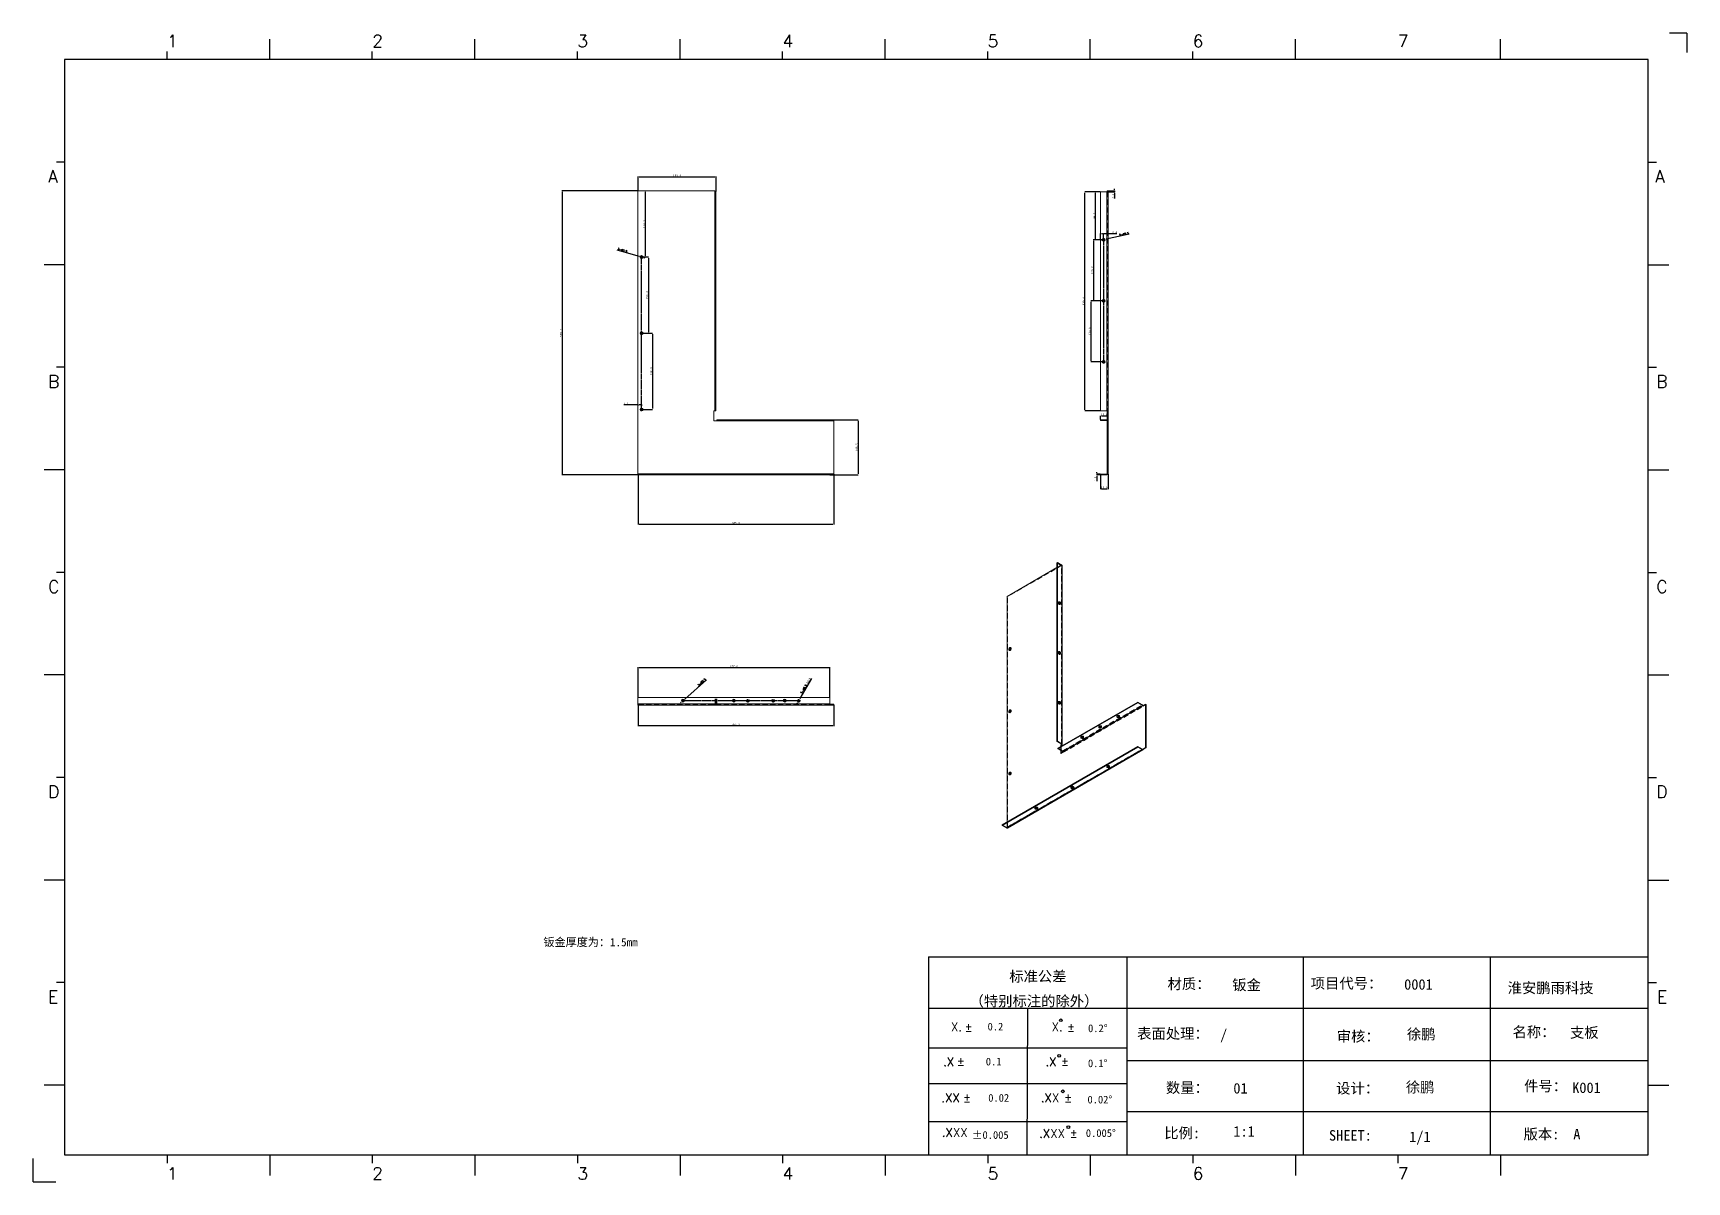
# Model space of a CAD drawing. Extents: x 83 to 30050, y -7164 to 695.
# Drawn here: x 815 to 4067, y -6933 to -4673 of the extents above; entities that cross this region are included whole.
import ezdxf
from ezdxf.enums import TextEntityAlignment as Align

# ---------------------------------------------------------------- set-up
doc = ezdxf.new("R2010")
doc.units = 0
doc.header["$LTSCALE"] = 8
doc.header["$MEASUREMENT"] = 0
doc.header["$PDSIZE"] = 5
doc.linetypes.add('CENTER', pattern=[2, 1.25, -0.25, 0.25, -0.25])
doc.linetypes.add('HIDDEN', pattern=[1.905, 1.27, -0.635])
doc.layers.get('0').update_dxf_attribs({"linetype": 'CONTINUOUS'})
doc.layers.get('Defpoints').update_dxf_attribs({"linetype": 'CONTINUOUS'})
doc.layers.add('41', color=3, linetype='CONTINUOUS')
doc.layers.add('dim', color=82, linetype='CONTINUOUS', lineweight=9)
doc.styles.add('SIMPLEX', font='SIMPLEX')
doc.styles.get("Standard").update_dxf_attribs({"font": '', "height": 4})
doc.styles.get('Standard').set_extended_font_data('SimSun')
doc.dimstyles.new('ISO-25', dxfattribs={"dimtxt": 6, "dimasz": 2.5, "dimexe": 1.25, "dimexo": 0.625, "dimtad": 1, "dimdec": 1, "dimzin": 1, "dimdsep": 46, "dimtxsty": 'Standard', "dimcen": 2.5, "dimadec": 0, "dimazin": 0, "dimtm": 1e-09, "dimtfac": 1, "dimtdec": 1, "dimtmove": 0, "dimatfit": 3, "dimfxl": 1, "dimtolj": 1, "dimtzin": 0, "dimarcsym": 0})

msp = doc.modelspace()

# ---------------------------------------------------------------- texts
at = {"layer": '41', "linetype": 'Continuous', "insert": (1818.589, -6453.423), "char_height": 16, "width": 209.93698, "attachment_point": 1}
msp.add_mtext('钣金厚度为：1.5mm', dxfattribs=at)

# ---------------------------------------------------------------- blocks, each defined once
blk = doc.blocks.new('A$C0BB32EA6')
at = {"layer": '41'}
for p, q in [((90.21, 427.84), (90.21, 435.66)), ((168.4, 427.84), (168.4, 435.66)), ((168.4, 427.84), (168.4, 435.66)), ((168.4, 427.84), (168.4, 435.66)), ((246.58, 427.84), (246.58, 435.66)), ((246.58, 427.84), (246.58, 435.66)), ((324.77, 427.84), (324.77, 435.66)), ((402.96, 427.84), (402.96, 435.66)), ((481.15, 427.84), (481.15, 435.66)), ((559.34, 427.84), (559.34, 435.66)), ((51.11, 427.84), (51.11, 430.97)), ((129.3, 427.84), (129.3, 430.97)), ((129.3, 427.84), (129.3, 430.97)), ((129.3, 427.84), (129.3, 430.97)), ((207.49, 427.84), (207.49, 430.97)), ((207.49, 427.84), (207.49, 430.97)), ((285.68, 427.84), (285.68, 430.97)), ((363.87, 427.84), (363.87, 430.97)), ((442.06, 427.84), (442.06, 430.97)), ((615.63, 427.84), (12.02, 427.84)), ((12.02, 427.84), (12.02, 10.32)), ((615.63, 10.32), (615.63, 427.84)), ((12.02, 388.75), (8.89, 388.75)), ((615.63, 388.75), (618.76, 388.75)), ((12.02, 349.66), (4.2, 349.66)), ((615.63, 349.66), (623.45, 349.66)), ((12.02, 310.56), (8.89, 310.56)), ((615.63, 310.56), (618.76, 310.56)), ((12.02, 271.47), (4.2, 271.47)), ((615.63, 271.47), (623.45, 271.47)), ((12.02, 232.37), (8.89, 232.37)), ((615.63, 232.37), (618.76, 232.37)), ((12.02, 193.28), (4.2, 193.28)), ((615.63, 193.28), (623.45, 193.28)), ((12.02, 154.18), (8.89, 154.18)), ((615.63, 154.18), (618.76, 154.18)), ((12.02, 115.09), (4.2, 115.09)), ((615.63, 115.09), (623.45, 115.09)), ((341.34, 85.85), (615.63, 85.85)), ((341.34, 85.85), (341.34, 10.32)), ((416.87, 85.85), (416.87, 10.32)), ((484.16, 85.85), (484.16, 10.32)), ((555.4, 85.7), (555.4, 10.17)), ((12.02, 76), (8.89, 76)), ((615.63, 76), (618.76, 76)), ((615.63, 66.14), (341.34, 66.14)), ((378.86, 10.02), (379.1, 65.84)), ((341.34, 51.12), (416.87, 51.12)), ((615.63, 46.17), (416.87, 46.17)), ((12.02, 36.9), (4.2, 36.9)), ((341.34, 37.5), (401.12, 37.5)), ((341.34, 37.5), (416.87, 37.5)), ((615.63, 36.9), (623.45, 36.9)), ((615.63, 26.74), (416.87, 26.74)), ((341.34, 23.05), (401.87, 23.05)), ((341.34, 23.05), (401.87, 23.05)), ((341.34, 23.05), (401.87, 23.05)), ((341.34, 23.05), (401.87, 23.05)), ((341.34, 23.05), (401.87, 23.05)), ((341.34, 23.05), (416.87, 23.05)), ((12.02, 10.32), (615.63, 10.32)), ((51.11, 10.32), (51.11, 7.19)), ((90.21, 10.32), (90.21, 2.5)), ((129.3, 10.32), (129.3, 7.19)), ((168.4, 10.32), (168.4, 2.5)), ((207.49, 10.32), (207.49, 7.19)), ((246.58, 10.32), (246.58, 2.5)), ((285.68, 10.32), (285.68, 7.19)), ((324.77, 10.32), (324.77, 2.5)), ((326.34, 10.32), (401.87, 10.32)), ((363.87, 10.32), (363.87, 7.19)), ((402.96, 10.32), (402.96, 2.5)), ((442.06, 10.32), (442.06, 7.19)), ((481.15, 10.32), (481.15, 2.5)), ((520.24, 10.32), (520.24, 7.19)), ((559.34, 10.32), (559.34, 2.5))]:
    blk.add_line(p, q, dxfattribs=at)
at = {"layer": '41', "linetype": 'Continuous'}
for p, q in [((630.37, 437.94), (623.79, 437.94)), ((630.37, 437.94), (630.37, 430.59)), ((0, 0), (0, 8.98)), ((0, 0), (8.64, 0))]:
    blk.add_line(p, q, dxfattribs=at)
at = {"layer": '41'}
for centre in [(391.73, 61.61), (391.07, 48.04), (392.49, 34.54), (394.6, 20.83)]:
    blk.add_circle(centre, 0.516, dxfattribs=at)
at = {"layer": '41', "style": 'SIMPLEX'}
for s, height, p in [('1', 4.69, (51.11, 432.54)), ('2', 4.69, (129.3, 432.54)), ('3', 4.69, (207.49, 432.54)), ('4', 4.69, (285.68, 432.54)), ('5', 4.69, (363.87, 432.54)), ('6', 4.69, (442.06, 432.54)), ('7', 4.69, (520.24, 432.54)), ('A', 4.75, (5.76, 380.93)), ('A', 4.75, (618.27, 380.93)), ('B', 4.75, (5.76, 302.74)), ('B', 4.75, (618.72, 302.74)), ('C', 4.75, (5.76, 224.55)), ('C', 4.75, (618.72, 224.55)), ('D', 4.75, (5.76, 146.37)), ('D', 4.75, (618.72, 146.37)), ('E', 4.75, (5.76, 68.18)), ('E', 4.75, (618.95, 68.18)), ('X.', 3.284, (349.84, 57.49)), ('%%p', 3.284, (355.04, 57.36)), ('X.', 3.284, (388.21, 57.49)), ('%%p', 3.284, (394.07, 57.36)), ('.X', 3.284, (346.89, 44.16)), ('%%p', 3.284, (352.09, 44.33)), ('.X', 3.284, (385.9, 44.16)), ('%%p', 3.284, (391.76, 44.33)), ('.XX', 3.284, (346.2, 30.42)), ('%%p', 3.284, (354.44, 30.46)), ('.XX', 3.284, (384.11, 30.42)), ('%%p', 3.284, (393.01, 30.46)), ('.XXX', 3.284, (383.48, 16.83)), ('%%p', 3.284, (395.11, 16.95)), ('1', 4.69, (51.11, 0.87)), ('2', 4.69, (129.3, 0.87)), ('3', 4.69, (207.49, 0.87)), ('4', 4.69, (285.68, 0.87)), ('5', 4.69, (363.87, 0.87)), ('6', 4.69, (442.06, 0.87)), ('7', 4.69, (520.24, 0.87))]:
    blk.add_text(s, height=height, dxfattribs=at).set_placement(p)
at = {"layer": '41', "linetype": 'Continuous'}
for s, p in [('标准公差', (372.08, 76.36)), ('材质：', (432.42, 73.5)), ('项目代号：', (486.99, 73.71)), ('淮安鹏雨科技', (562.04, 71.96)), ('（特别标注的除外）', (356.94, 66.94)), ('表面处理：', (420.83, 54.55)), ('审核：', (496.9, 53.5)), ('名称：', (563.9, 55.18)), ('数量：', (431.79, 33.91)), ('设计：', (496.69, 33.7)), ('件号：', (568.32, 34.55)), ('比例:', (431.16, 16.65)), ('SHEET:', (493.95, 15.75)), ('1/1', (524.5, 15.18)), ('版本:', (568.11, 16.23))]:
    blk.add_text(s, height=4, dxfattribs=at).set_placement(p)
at = {"layer": '41'}
for s, p in [('0.2', (363.82, 57.75)), ('0.2%%D', (402.12, 57.11)), ('0.1', (363.14, 44.41)), ('0.1%%D', (402.07, 43.76)), ('0.02', (364.07, 30.58)), ('0.02%%D', (401.9, 29.93)), ('0.005%%D', (401.27, 17.16))]:
    blk.add_text(s, height=2.929, dxfattribs=at).set_placement(p)
at = {"layer": '41', "style": 'SIMPLEX'}
blk.add_text('.XXX', height=3.284, dxfattribs=at).set_placement((351.31, 18.87), align=Align.MIDDLE_CENTER)
at = {"layer": '41'}
blk.add_text('%%P0.005', height=2.929, dxfattribs=at).set_placement((364.87, 17.89), align=Align.MIDDLE_CENTER)
at = {"layer": '41', "linetype": 'Continuous'}
for tag, p in [('材质', (457.07, 73.08)), ('代号', (522.6, 73.29)), ('表面处理', (452.44, 54.13)), ('审核', (523.65, 54.34)), ('名称', (585.81, 54.97)), ('数量', (457.5, 33.7)), ('设计', (523.23, 34.13)), ('件号', (586.65, 33.91)), ('比例', (457.5, 17.28)), ('版本', (587.08, 16.23))]:
    blk.add_attdef(tag, p, '', height=4, dxfattribs=at)
blk = doc.blocks.new('*D1416')
at = {"layer": 'Defpoints', "color": 0}
for p in [(2004.6, -4983.7), (1855.5, -5542.3), (2004.6, -5542.3)]:
    blk.add_point(p, dxfattribs=at)
at = {"layer": 'dim', "color": 0, "lineweight": -2}
for p, q in [((2004.1, -4983.7), (1855, -4983.7)), ((1855.5, -4985.7), (1855.5, -5540.3)), ((2004.1, -5542.3), (1855, -5542.3))]:
    blk.add_line(p, q, dxfattribs=at)
at = {"layer": 'dim', "color": 0}
for points in [[(1855.2, -4985.7), (1855.9, -4985.7), (1855.5, -4983.7)], [(1855.2, -5540.3), (1855.9, -5540.3), (1855.5, -5542.3)]]:
    blk.add_solid(points, dxfattribs=at)
at = {"layer": 'dim', "color": 0, "insert": (1853, -5263), "char_height": 4, "attachment_point": 5, "rotation": 90}
blk.add_mtext('\\A1;558.7', dxfattribs=at)
blk = doc.blocks.new('*D1417')
at = {"layer": 'Defpoints', "color": 0}
for p in [(2004.6, -5542.3), (2389.6, -5540.1), (2389.6, -5639.5)]:
    blk.add_point(p, dxfattribs=at)
at = {"layer": 'dim', "color": 0, "lineweight": -2}
for p, q in [((2004.6, -5542.8), (2004.6, -5640)), ((2389.6, -5540.6), (2389.6, -5640)), ((2006.6, -5639.5), (2387.6, -5639.5))]:
    blk.add_line(p, q, dxfattribs=at)
at = {"layer": 'dim', "color": 0}
for points in [[(2006.6, -5639.2), (2006.6, -5639.8), (2004.6, -5639.5)], [(2387.6, -5639.2), (2387.6, -5639.8), (2389.6, -5639.5)]]:
    blk.add_solid(points, dxfattribs=at)
at = {"layer": 'dim', "color": 0, "insert": (2197.1, -5637), "char_height": 4, "attachment_point": 5}
blk.add_mtext('\\A1;385.0', dxfattribs=at)
blk = doc.blocks.new('*D1418')
at = {"layer": 'Defpoints', "color": 0}
for p in [(2381.6, -5433.8), (2381.6, -5542.3), (2437.3, -5542.3)]:
    blk.add_point(p, dxfattribs=at)
at = {"layer": 'dim', "color": 0, "lineweight": -2}
for p, q in [((2382.1, -5433.8), (2437.8, -5433.8)), ((2437.3, -5435.8), (2437.3, -5540.3)), ((2382.1, -5542.3), (2437.8, -5542.3))]:
    blk.add_line(p, q, dxfattribs=at)
at = {"layer": 'dim', "color": 0}
for points in [[(2437, -5435.8), (2437.6, -5435.8), (2437.3, -5433.8)], [(2437, -5540.3), (2437.6, -5540.3), (2437.3, -5542.3)]]:
    blk.add_solid(points, dxfattribs=at)
at = {"layer": 'dim', "color": 0, "insert": (2434.8, -5488.1), "char_height": 4, "attachment_point": 5, "rotation": 90}
blk.add_mtext('\\A1;108.5', dxfattribs=at)
blk = doc.blocks.new('*D1419')
at = {"layer": 'Defpoints', "color": 0}
for p in [(2158, -4956.1), (2004.6, -4983.7), (2158, -4985.7)]:
    blk.add_point(p, dxfattribs=at)
at = {"layer": 'dim', "color": 0, "lineweight": -2}
for p, q in [((2004.6, -4983.2), (2004.6, -4955.6)), ((2006.6, -4956.1), (2156, -4956.1)), ((2158, -4985.2), (2158, -4955.6))]:
    blk.add_line(p, q, dxfattribs=at)
at = {"layer": 'dim', "color": 0}
for points in [[(2006.6, -4955.8), (2006.6, -4956.5), (2004.6, -4956.1)], [(2156, -4955.8), (2156, -4956.5), (2158, -4956.1)]]:
    blk.add_solid(points, dxfattribs=at)
at = {"layer": 'dim', "color": 0, "insert": (2081.3, -4953.6), "char_height": 4, "attachment_point": 5}
blk.add_mtext('\\A1;153.4', dxfattribs=at)
blk = doc.blocks.new('*D1420')
at = {"layer": 'Defpoints', "color": 0}
for p in [(2019.3, -4983.7), (2019.3, -4983.7), (2011.8, -5113.7)]:
    blk.add_point(p, dxfattribs=at)
at = {"layer": 'dim', "color": 0, "lineweight": -2}
for p, q in [((2019.3, -5111.7), (2019.3, -4985.7)), ((2012.3, -5113.7), (2019.8, -5113.7))]:
    blk.add_line(p, q, dxfattribs=at)
at = {"layer": 'dim', "color": 0}
for points in [[(2019, -4985.7), (2019.6, -4985.7), (2019.3, -4983.7)], [(2019, -5111.7), (2019.6, -5111.7), (2019.3, -5113.7)]]:
    blk.add_solid(points, dxfattribs=at)
at = {"layer": 'dim', "color": 0, "insert": (2016.8, -5048.7), "char_height": 4, "attachment_point": 5, "rotation": 90}
blk.add_mtext('\\A1;130.1', dxfattribs=at)
blk = doc.blocks.new('*D1421')
at = {"layer": 'Defpoints', "color": 0}
for p in [(2011.8, -5113.7), (2011.8, -5263.7), (2025, -5263.7)]:
    blk.add_point(p, dxfattribs=at)
at = {"layer": 'dim', "color": 0, "lineweight": -2}
for p, q in [((2012.3, -5113.7), (2025.5, -5113.7)), ((2025, -5115.7), (2025, -5261.7)), ((2012.3, -5263.7), (2025.5, -5263.7))]:
    blk.add_line(p, q, dxfattribs=at)
at = {"layer": 'dim', "color": 0}
for points in [[(2024.7, -5115.7), (2025.4, -5115.7), (2025, -5113.7)], [(2024.7, -5261.7), (2025.4, -5261.7), (2025, -5263.7)]]:
    blk.add_solid(points, dxfattribs=at)
at = {"layer": 'dim', "color": 0, "insert": (2022.5, -5188.7), "char_height": 4, "attachment_point": 5, "rotation": 90}
blk.add_mtext('\\A1;150.0', dxfattribs=at)
blk = doc.blocks.new('*D1422')
at = {"layer": 'Defpoints', "color": 0}
for p in [(2011.8, -5263.7), (2011.8, -5413.7), (2032.8, -5413.7)]:
    blk.add_point(p, dxfattribs=at)
at = {"layer": 'dim', "color": 0, "lineweight": -2}
for p, q in [((2012.3, -5263.7), (2033.3, -5263.7)), ((2032.8, -5265.7), (2032.8, -5411.7)), ((2012.3, -5413.7), (2033.3, -5413.7))]:
    blk.add_line(p, q, dxfattribs=at)
at = {"layer": 'dim', "color": 0}
for points in [[(2032.5, -5265.7), (2033.1, -5265.7), (2032.8, -5263.7)], [(2032.5, -5411.7), (2033.1, -5411.7), (2032.8, -5413.7)]]:
    blk.add_solid(points, dxfattribs=at)
at = {"layer": 'dim', "color": 0, "insert": (2030.3, -5338.7), "char_height": 4, "attachment_point": 5, "rotation": 90}
blk.add_mtext('\\A1;150.0', dxfattribs=at)
blk = doc.blocks.new('*D1423')
at = {"layer": 'Defpoints', "color": 0}
for p in [(2004.6, -5404.4), (2004.6, -5406.9), (2011.8, -5406.9)]:
    blk.add_point(p, dxfattribs=at)
at = {"layer": 'dim', "color": 0, "lineweight": -2}
for p, q in [((2004.6, -5404.4), (1976.5, -5404.4)), ((2004.6, -5406.4), (2004.6, -5403.9)), ((2009.8, -5404.4), (2006.6, -5404.4)), ((2011.8, -5406.4), (2011.8, -5403.9))]:
    blk.add_line(p, q, dxfattribs=at)
at = {"layer": 'dim', "color": 0}
for points in [[(2006.6, -5404), (2006.6, -5404.7), (2004.6, -5404.4)], [(2009.8, -5404), (2009.8, -5404.7), (2011.8, -5404.4)]]:
    blk.add_solid(points, dxfattribs=at)
at = {"layer": 'dim', "color": 0, "insert": (1980.9, -5401.9), "char_height": 4, "attachment_point": 5}
blk.add_mtext('\\A1;7.2', dxfattribs=at)
blk = doc.blocks.new('*D1424')
at = {"layer": 'Defpoints', "color": 0}
for p in [(2009.1, -5113), (2014.4, -5114.5)]:
    blk.add_point(p, dxfattribs=at)
at = {"layer": 'dim', "color": 0, "lineweight": -2}
for p, q in [((1962.9, -5099.9), (2007.2, -5112.4)), ((2014.4, -5114.5), (2009.1, -5113)), ((2016.3, -5115), (2018.3, -5115.6))]:
    blk.add_line(p, q, dxfattribs=at)
at = {"layer": 'dim', "color": 0}
for points in [[(2007.3, -5112.1), (2007.1, -5112.8), (2009.1, -5113)], [(2016.4, -5114.7), (2016.2, -5115.4), (2014.4, -5114.5)]]:
    blk.add_solid(points, dxfattribs=at)
at = {"layer": 'dim', "color": 0, "insert": (1973.7, -5100.3), "char_height": 4, "attachment_point": 5, "rotation": 344.1656}
blk.add_mtext('\\A1;{\\Ftxt,bigfont|c134;3-∅5.5}', dxfattribs=at)
blk = doc.blocks.new('*D1425')
at = {"layer": 'Defpoints', "color": 0}
for p in [(2914, -5542.3), (2929, -5540.1), (2929, -5569.9)]:
    blk.add_point(p, dxfattribs=at)
at = {"layer": 'dim', "color": 0, "lineweight": -2}
for p, q in [((2914, -5542.8), (2914, -5570.4)), ((2929, -5540.6), (2929, -5570.4)), ((2916, -5569.9), (2927, -5569.9))]:
    blk.add_line(p, q, dxfattribs=at)
at = {"layer": 'dim', "color": 0}
for points in [[(2916, -5569.6), (2916, -5570.2), (2914, -5569.9)], [(2927, -5569.6), (2927, -5570.2), (2929, -5569.9)]]:
    blk.add_solid(points, dxfattribs=at)
at = {"layer": 'dim', "color": 0, "insert": (2921.5, -5567.4), "char_height": 4, "attachment_point": 5}
blk.add_mtext('\\A1;15.0', dxfattribs=at)
blk = doc.blocks.new('*D1426')
at = {"layer": 'Defpoints', "color": 0}
for p in [(2929, -5426.3), (2914, -5433.8), (2929, -5436.1)]:
    blk.add_point(p, dxfattribs=at)
at = {"layer": 'dim', "color": 0, "lineweight": -2}
for p, q in [((2914, -5433.3), (2914, -5425.8)), ((2916, -5426.3), (2927, -5426.3)), ((2929, -5435.6), (2929, -5425.8))]:
    blk.add_line(p, q, dxfattribs=at)
at = {"layer": 'dim', "color": 0}
for points in [[(2916, -5426), (2916, -5426.6), (2914, -5426.3)], [(2927, -5426), (2927, -5426.6), (2929, -5426.3)]]:
    blk.add_solid(points, dxfattribs=at)
at = {"layer": 'dim', "color": 0, "insert": (2921.5, -5423.8), "char_height": 4, "attachment_point": 5}
blk.add_mtext('\\A1;15.0', dxfattribs=at)
blk = doc.blocks.new('*D1427')
at = {"layer": 'Defpoints', "color": 0}
for p in [(2883.6, -4985.7), (2914, -4985.7), (2914, -5416.1)]:
    blk.add_point(p, dxfattribs=at)
at = {"layer": 'dim', "color": 0, "lineweight": -2}
for p, q in [((2913.5, -4985.7), (2883.1, -4985.7)), ((2883.6, -5414.1), (2883.6, -4987.7)), ((2913.5, -5416.1), (2883.1, -5416.1))]:
    blk.add_line(p, q, dxfattribs=at)
at = {"layer": 'dim', "color": 0}
for points in [[(2883.3, -4987.7), (2884, -4987.7), (2883.6, -4985.7)], [(2883.3, -5414.1), (2884, -5414.1), (2883.6, -5416.1)]]:
    blk.add_solid(points, dxfattribs=at)
at = {"layer": 'dim', "color": 0, "insert": (2881.1, -5200.9), "char_height": 4, "attachment_point": 5, "rotation": 90}
blk.add_mtext('\\A1;430.4', dxfattribs=at)
blk = doc.blocks.new('*D1428')
at = {"layer": 'Defpoints', "color": 0}
for p in [(2929, -4983.7), (2929, -4985.7), (2941.5, -4985.7)]:
    blk.add_point(p, dxfattribs=at)
at = {"layer": 'dim', "color": 0, "lineweight": -2}
for p, q in [((2929.5, -4983.7), (2942, -4983.7)), ((2929.5, -4985.7), (2942, -4985.7)), ((2941.5, -4981.7), (2941.5, -4979.7)), ((2941.5, -4983.7), (2941.5, -4985.7)), ((2941.5, -4987.7), (2941.5, -4998.6))]:
    blk.add_line(p, q, dxfattribs=at)
at = {"layer": 'dim', "color": 0}
for points in [[(2941.2, -4981.7), (2941.9, -4981.7), (2941.5, -4983.7)], [(2941.2, -4987.7), (2941.9, -4987.7), (2941.5, -4985.7)]]:
    blk.add_solid(points, dxfattribs=at)
at = {"layer": 'dim', "color": 0, "insert": (2939, -4994.1), "char_height": 4, "attachment_point": 5, "rotation": 90}
blk.add_mtext('\\A1;2.0', dxfattribs=at)
blk = doc.blocks.new('*D1429')
at = {"layer": 'Defpoints', "color": 0}
for p in [(2904.2, -4985.7), (2914, -4985.7), (2914, -5079.9)]:
    blk.add_point(p, dxfattribs=at)
at = {"layer": 'dim', "color": 0, "lineweight": -2}
for p, q in [((2913.5, -4985.7), (2903.7, -4985.7)), ((2904.2, -5077.9), (2904.2, -4987.7)), ((2913.5, -5079.9), (2903.7, -5079.9))]:
    blk.add_line(p, q, dxfattribs=at)
at = {"layer": 'dim', "color": 0}
for points in [[(2903.9, -4987.7), (2904.5, -4987.7), (2904.2, -4985.7)], [(2903.9, -5077.9), (2904.5, -5077.9), (2904.2, -5079.9)]]:
    blk.add_solid(points, dxfattribs=at)
at = {"layer": 'dim', "color": 0, "insert": (2901.7, -5032.8), "char_height": 4, "attachment_point": 5, "rotation": 90}
blk.add_mtext('\\A1;94.2', dxfattribs=at)
blk = doc.blocks.new('*D1430')
at = {"layer": 'Defpoints', "color": 0}
for p in [(2920.4, -5079.9), (2900.4, -5199.9), (2920.4, -5199.9)]:
    blk.add_point(p, dxfattribs=at)
at = {"layer": 'dim', "color": 0, "lineweight": -2}
for p, q in [((2919.9, -5079.9), (2899.9, -5079.9)), ((2900.4, -5081.9), (2900.4, -5197.9)), ((2919.9, -5199.9), (2899.9, -5199.9))]:
    blk.add_line(p, q, dxfattribs=at)
at = {"layer": 'dim', "color": 0}
for points in [[(2900.1, -5081.9), (2900.7, -5081.9), (2900.4, -5079.9)], [(2900.1, -5197.9), (2900.7, -5197.9), (2900.4, -5199.9)]]:
    blk.add_solid(points, dxfattribs=at)
at = {"layer": 'dim', "color": 0, "insert": (2897.9, -5139.9), "char_height": 4, "attachment_point": 5, "rotation": 90}
blk.add_mtext('\\A1;120.0', dxfattribs=at)
blk = doc.blocks.new('*D1431')
at = {"layer": 'Defpoints', "color": 0}
for p in [(2895.6, -5199.9), (2920.4, -5199.9), (2920.4, -5319.9)]:
    blk.add_point(p, dxfattribs=at)
at = {"layer": 'dim', "color": 0, "lineweight": -2}
for p, q in [((2919.9, -5199.9), (2895.1, -5199.9)), ((2895.6, -5317.9), (2895.6, -5201.9)), ((2919.9, -5319.9), (2895.1, -5319.9))]:
    blk.add_line(p, q, dxfattribs=at)
at = {"layer": 'dim', "color": 0}
for points in [[(2895.3, -5201.9), (2896, -5201.9), (2895.6, -5199.9)], [(2895.3, -5317.9), (2896, -5317.9), (2895.6, -5319.9)]]:
    blk.add_solid(points, dxfattribs=at)
at = {"layer": 'dim', "color": 0, "insert": (2893.1, -5259.9), "char_height": 4, "attachment_point": 5, "rotation": 90}
blk.add_mtext('\\A1;120.0', dxfattribs=at)
blk = doc.blocks.new('*D1432')
at = {"layer": 'Defpoints', "color": 0}
for p in [(2914, -5067.8), (2914, -5079.9), (2920.4, -5079.9)]:
    blk.add_point(p, dxfattribs=at)
at = {"layer": 'dim', "color": 0, "lineweight": -2}
for p, q in [((2914, -5079.4), (2914, -5067.3)), ((2916, -5067.8), (2918.4, -5067.8)), ((2920.4, -5079.4), (2920.4, -5067.3)), ((2920.4, -5067.8), (2946.6, -5067.8))]:
    blk.add_line(p, q, dxfattribs=at)
at = {"layer": 'dim', "color": 0}
for points in [[(2916, -5067.4), (2916, -5068.1), (2914, -5067.8)], [(2918.4, -5067.4), (2918.4, -5068.1), (2920.4, -5067.8)]]:
    blk.add_solid(points, dxfattribs=at)
at = {"layer": 'dim', "color": 0, "insert": (2942.1, -5065.3), "char_height": 4, "attachment_point": 5}
blk.add_mtext('\\A1;6.4', dxfattribs=at)
blk = doc.blocks.new('*D1433')
at = {"layer": 'Defpoints', "color": 0}
for p in [(2917.7, -5080.4), (2923.1, -5079.3)]:
    blk.add_point(p, dxfattribs=at)
at = {"layer": 'dim', "color": 0, "lineweight": -2}
for p, q in [((2970.8, -5069.1), (2925.1, -5078.9)), ((2915.8, -5080.9), (2913.8, -5081.3)), ((2917.7, -5080.4), (2923.1, -5079.3))]:
    blk.add_line(p, q, dxfattribs=at)
at = {"layer": 'dim', "color": 0}
for points in [[(2915.7, -5080.5), (2915.8, -5081.2), (2917.7, -5080.4)], [(2925, -5078.5), (2925.1, -5079.2), (2923.1, -5079.3)]]:
    blk.add_solid(points, dxfattribs=at)
at = {"layer": 'dim', "color": 0, "insert": (2960, -5068.9), "char_height": 4, "attachment_point": 5, "rotation": 12.0527}
blk.add_mtext('\\A1;{\\Ftxt,bigfont|c134;3-∅5.5}', dxfattribs=at)
blk = doc.blocks.new('*D1434')
at = {"layer": 'Defpoints', "color": 0}
for p in [(2381.6, -5920.9), (2004.6, -5980), (2381.6, -5980)]:
    blk.add_point(p, dxfattribs=at)
at = {"layer": 'dim', "color": 0, "lineweight": -2}
for p, q in [((2004.6, -5979.5), (2004.6, -5920.4)), ((2006.6, -5920.9), (2379.6, -5920.9)), ((2381.6, -5979.5), (2381.6, -5920.4))]:
    blk.add_line(p, q, dxfattribs=at)
at = {"layer": 'dim', "color": 0}
for points in [[(2006.6, -5920.5), (2006.6, -5921.2), (2004.6, -5920.9)], [(2379.6, -5920.5), (2379.6, -5921.2), (2381.6, -5920.9)]]:
    blk.add_solid(points, dxfattribs=at)
at = {"layer": 'dim', "color": 0, "insert": (2193.1, -5918.4), "char_height": 4, "attachment_point": 5}
blk.add_mtext('\\A1;377.0', dxfattribs=at)
blk = doc.blocks.new('*D1435')
at = {"layer": 'Defpoints', "color": 0}
for p in [(2004.6, -5995), (2389.6, -5995), (2004.6, -6035.7)]:
    blk.add_point(p, dxfattribs=at)
at = {"layer": 'dim', "color": 0, "lineweight": -2}
for p, q in [((2004.6, -5995.5), (2004.6, -6036.2)), ((2389.6, -5995.5), (2389.6, -6036.2)), ((2387.6, -6035.7), (2006.6, -6035.7))]:
    blk.add_line(p, q, dxfattribs=at)
at = {"layer": 'dim', "color": 0}
for points in [[(2006.6, -6035.3), (2006.6, -6036), (2004.6, -6035.7)], [(2387.6, -6035.3), (2387.6, -6036), (2389.6, -6035.7)]]:
    blk.add_solid(points, dxfattribs=at)
at = {"layer": 'dim', "color": 0, "insert": (2197.1, -6033.2), "char_height": 4, "attachment_point": 5}
blk.add_mtext('\\A1;385.0', dxfattribs=at)
blk = doc.blocks.new('*D1436')
at = {"layer": 'Defpoints', "color": 0}
for p in [(2322, -5984), (2319.2, -5988.7)]:
    blk.add_point(p, dxfattribs=at)
at = {"layer": 'dim', "color": 0, "lineweight": -2}
for p, q in [((2345.8, -5942.5), (2322.9, -5982.2)), ((2319.2, -5988.7), (2322, -5984)), ((2318.2, -5990.5), (2317.2, -5992.2))]:
    blk.add_line(p, q, dxfattribs=at)
at = {"layer": 'dim', "color": 0}
for points in [[(2322.7, -5982.1), (2323.2, -5982.4), (2322, -5984)], [(2317.9, -5990.3), (2318.5, -5990.6), (2319.2, -5988.7)]]:
    blk.add_solid(points, dxfattribs=at)
at = {"layer": 'dim', "color": 0, "insert": (2334.5, -5957), "char_height": 4, "attachment_point": 5, "rotation": 60.0868}
blk.add_mtext('\\A1;{\\Ftxt,bigfont|c134;3-∅5.5} BACK', dxfattribs=at)
blk = doc.blocks.new('*D1437')
at = {"layer": 'Defpoints', "color": 0}
for p in [(2095.1, -5984.5), (2091, -5988.2)]:
    blk.add_point(p, dxfattribs=at)
at = {"layer": 'dim', "color": 0, "lineweight": -2}
for p, q in [((2139.3, -5945.2), (2096.6, -5983.2)), ((2091, -5988.2), (2095.1, -5984.5)), ((2089.5, -5989.5), (2088, -5990.8))]:
    blk.add_line(p, q, dxfattribs=at)
at = {"layer": 'dim', "color": 0}
for points in [[(2096.4, -5982.9), (2096.8, -5983.4), (2095.1, -5984.5)], [(2089.3, -5989.2), (2089.8, -5989.7), (2091, -5988.2)]]:
    blk.add_solid(points, dxfattribs=at)
at = {"layer": 'dim', "color": 0, "insert": (2129.8, -5950.3), "char_height": 4, "attachment_point": 5, "rotation": 41.6822}
blk.add_mtext('\\A1;{\\Ftxt,bigfont|c134;3-∅5.5}', dxfattribs=at)
blk = doc.blocks.new('*D1438')
at = {"layer": 'Defpoints', "color": 0}
for p in [(2907.2, -5542.3), (2914, -5540.8), (2914, -5542.3)]:
    blk.add_point(p, dxfattribs=at)
at = {"layer": 'dim', "color": 0, "lineweight": -2}
for p, q in [((2913.5, -5540.8), (2906.7, -5540.8)), ((2913.5, -5542.3), (2906.7, -5542.3)), ((2907.2, -5538.8), (2907.2, -5536.8)), ((2907.2, -5540.8), (2907.2, -5542.3)), ((2907.2, -5544.3), (2907.2, -5554.9))]:
    blk.add_line(p, q, dxfattribs=at)
at = {"layer": 'dim', "color": 0}
for points in [[(2906.9, -5538.8), (2907.6, -5538.8), (2907.2, -5540.8)], [(2906.9, -5544.3), (2907.6, -5544.3), (2907.2, -5542.3)]]:
    blk.add_solid(points, dxfattribs=at)
at = {"layer": 'dim', "color": 0, "insert": (2904.7, -5550.6), "char_height": 4, "attachment_point": 5, "rotation": 90}
blk.add_mtext('\\A1;1.5', dxfattribs=at)

# ---------------------------------------------------------------- dimensions: what is measured, and where the dimension line sits
at = {"layer": 'dim'}
for base, p1, p2, override, picture, middle in [((2157.979, -4956.121), (2004.579, -4983.658), (2157.979, -4985.658), {"dimtxt": 2.5, "dimasz": 2, "dimexe": 0.49975, "dimexo": 0.49975, "dimgap": 0.49975}, '*D1419', (2081.279, -4953.621)), ((2929.037, -5426.292), (2914.037, -5433.832), (2929.037, -5436.068), {"dimtxt": 2.5, "dimasz": 2, "dimexe": 0.49975, "dimexo": 0.49975, "dimgap": 0.49975}, '*D1426', (2921.537, -5423.792)), ((2389.579, -5639.489), (2004.579, -5542.332), (2389.579, -5540.095), {"dimtxt": 10, "dimasz": 2, "dimexe": 0.49975, "dimexo": 0.49975, "dimgap": 0.49975}, '*D1417', (2197.079, -5636.989)), ((2929.037, -5569.908), (2914.037, -5542.332), (2929.037, -5540.095), {"dimtxt": 2.5, "dimasz": 2, "dimexe": 0.49975, "dimexo": 0.49975, "dimgap": 0.49975}, '*D1425', (2921.537, -5567.408)), ((2381.579, -5920.854), (2004.579, -5979.953), (2381.579, -5979.953), {"dimtxt": 2.5, "dimasz": 2, "dimexe": 0.49975, "dimexo": 0.49975, "dimgap": 0.49975}, '*D1434', (2193.079, -5918.354)), ((2004.579, -6035.68), (2389.579, -5994.953), (2004.579, -5994.953), {"dimtxt": 2.5, "dimasz": 2, "dimexe": 0.49975, "dimexo": 0.49975, "dimgap": 0.49975}, '*D1435', (2197.079, -6033.18))]:
    dim = msp.add_linear_dim(base=base, p1=p1, p2=p2, dimstyle='ISO-25', override=override, dxfattribs=at)
    dim.commit()
    dim.dimension.update_dxf_attribs({"geometry": picture, "text_midpoint": middle})
for base, p1, p2, override, picture, middle in [((1855.542, -5542.332), (2004.579, -4983.658), (2004.579, -5542.332), {"dimtxt": 2.5, "dimasz": 2, "dimexe": 0.49975, "dimexo": 0.49975, "dimgap": 0.49975}, '*D1416', (1853.042, -5262.995)), ((2019.313, -4983.658), (2011.763, -5113.743), (2019.313, -4983.658), {"dimtxt": 2.5, "dimasz": 2, "dimexe": 0.49975, "dimexo": 0.49975, "dimgap": 0.49975}, '*D1420', (2016.813, -5048.701)), ((2883.628, -4985.658), (2914.037, -5416.068), (2914.037, -4985.658), {"dimtxt": 2.5, "dimasz": 2, "dimexe": 0.49975, "dimexo": 0.49975, "dimgap": 0.49975}, '*D1427', (2881.128, -5200.863)), ((2904.192, -4985.658), (2914.037, -5079.863), (2914.037, -4985.658), {"dimtxt": 2.5, "dimasz": 2, "dimexe": 0.49975, "dimexo": 0.49975, "dimgap": 0.49975}, '*D1429', (2901.692, -5032.761)), ((2941.545, -4985.658), (2929.037, -4983.658), (2929.037, -4985.658), {"dimtxt": 2.5, "dimasz": 2, "dimexe": 0.49975, "dimexo": 0.49975, "dimgap": 0.49975}, '*D1428', (2939.045, -4994.136)), ((2900.409, -5199.863), (2920.418, -5079.863), (2920.418, -5199.863), {"dimtxt": 2.5, "dimasz": 2, "dimexe": 0.49975, "dimexo": 0.49975, "dimgap": 0.49975}, '*D1430', (2897.909, -5139.863)), ((2025.048, -5263.743), (2011.763, -5113.743), (2011.763, -5263.743), {"dimtxt": 2.5, "dimasz": 2, "dimexe": 0.49975, "dimexo": 0.49975, "dimgap": 0.49975}, '*D1421', (2022.549, -5188.743)), ((2895.629, -5199.863), (2920.418, -5319.863), (2920.418, -5199.863), {"dimtxt": 2.5, "dimasz": 2, "dimexe": 0.49975, "dimexo": 0.49975, "dimgap": 0.49975}, '*D1431', (2893.129, -5259.863)), ((2032.812, -5413.743), (2011.763, -5263.743), (2011.763, -5413.743), {"dimtxt": 5, "dimasz": 2, "dimexe": 0.49975, "dimexo": 0.49975, "dimgap": 0.49975}, '*D1422', (2030.312, -5338.743)), ((2437.316, -5542.332), (2381.579, -5433.832), (2381.579, -5542.332), {"dimtxt": 2.5, "dimasz": 2, "dimexe": 0.49975, "dimexo": 0.49975, "dimgap": 0.49975}, '*D1418', (2434.816, -5488.082)), ((2907.22, -5542.332), (2914.037, -5540.832), (2914.037, -5542.332), {"dimtxt": 2.5, "dimasz": 2, "dimexe": 0.49975, "dimexo": 0.49975, "dimgap": 0.49975}, '*D1438', (2904.721, -5550.598))]:
    dim = msp.add_linear_dim(base=base, p1=p1, p2=p2, angle=90, dimstyle='ISO-25', override=override, dxfattribs=at)
    dim.commit()
    dim.dimension.update_dxf_attribs({"geometry": picture, "text_midpoint": middle})
for p1, p2, text, picture, middle in [((2917.729, -5080.438), (2923.108, -5079.289), '{\\Ftxt,bigfont|c134;3-<>}', '*D1433', (2960.521, -5071.301)), ((2014.409, -5114.494), (2009.118, -5112.993), '{\\Ftxt,bigfont|c134;3-<>}', '*D1424', (1973.012, -5102.753)), ((2091.025, -5988.163), (2095.133, -5984.506), '{\\Ftxt,bigfont|c134;3-<>}', '*D1437', (2131.48, -5952.142)), ((2319.207, -5988.718), (2321.95, -5983.951), '{\\Ftxt,bigfont|c134;3-<>} BACK', '*D1436', (2336.72, -5958.28))]:
    dim = msp.add_diameter_dim_2p(p1=p1, p2=p2, text=text, dimstyle='ISO-25', override={"dimtxt": 2.5, "dimasz": 2, "dimexe": 0.49975, "dimexo": 0.49975, "dimgap": 0.49975}, dxfattribs=at)
    dim.commit()
    dim.dimension.update_dxf_attribs({"geometry": picture, "text_midpoint": middle, "dimtype": 163})
for base, p1, p2, picture, middle in [((2914.037, -5067.751), (2920.418, -5079.863), (2914.037, -5079.863), '*D1432', (2942.11, -5067.751)), ((2004.579, -5404.356), (2011.763, -5406.855), (2004.579, -5406.855), '*D1423', (1980.941, -5404.356))]:
    dim = msp.add_linear_dim(base=base, p1=p1, p2=p2, dimstyle='ISO-25', override={"dimtxt": 2.5, "dimasz": 2, "dimexe": 0.49975, "dimexo": 0.49975, "dimgap": 0.49975}, dxfattribs=at)
    dim.commit()
    dim.dimension.update_dxf_attribs({"geometry": picture, "text_midpoint": middle, "dimtype": 160})

# ---------------------------------------------------------------- linework, layer by layer
at = {"color": 7, "linetype": 'Continuous', "lineweight": 15}
for p, q in [((2004.579, -5540.095), (2004.579, -4983.658)), ((2004.579, -4983.658), (2155.742, -4983.658)), ((2155.742, -4983.658), (2155.742, -4985.658)), ((2155.742, -4985.658), (2155.742, -5416.068)), ((2156.479, -4985.658), (2155.742, -4985.658)), ((2157.979, -4985.658), (2156.479, -4985.658)), ((2156.479, -5416.068), (2156.479, -4985.658)), ((2157.979, -5416.068), (2157.979, -4985.658)), ((2914.037, -5416.068), (2914.037, -4985.658)), ((2914.037, -4985.658), (2926.8, -4985.658)), ((2926.8, -5416.068), (2926.8, -4985.658)), ((2926.8, -4985.658), (2929.037, -4985.658)), ((2927.537, -4983.658), (2929.037, -4983.658)), ((2927.537, -4983.658), (2927.537, -4985.658)), ((2929.037, -4983.658), (2929.037, -4985.658)), ((2929.037, -4985.658), (2929.037, -5416.068)), ((2154.001, -5416.068), (2155.742, -5416.068)), ((2154.001, -5436.068), (2154.001, -5416.068)), ((2155.742, -5416.068), (2156.479, -5416.068)), ((2157.979, -5416.068), (2156.479, -5416.068)), ((2926.8, -5416.068), (2914.037, -5416.068)), ((2929.037, -5416.068), (2926.8, -5416.068)), ((2927.537, -5433.956), (2927.537, -5416.068)), ((2929.037, -5436.068), (2929.037, -5416.068)), ((2154.001, -5436.068), (2159.579, -5436.068)), ((2159.579, -5433.832), (2381.579, -5433.832)), ((2159.579, -5433.832), (2159.579, -5435.332)), ((2159.579, -5435.332), (2381.579, -5435.332)), ((2159.579, -5435.332), (2159.579, -5436.068)), ((2159.579, -5436.068), (2381.579, -5436.068)), ((2381.579, -5433.832), (2381.579, -5435.332)), ((2381.579, -5435.332), (2381.579, -5436.068)), ((2381.579, -5436.068), (2389.579, -5436.068)), ((2389.579, -5540.095), (2389.579, -5436.068)), ((2914.037, -5433.832), (2914.037, -5435.332)), ((2926.8, -5433.832), (2914.037, -5433.832)), ((2926.8, -5435.332), (2914.037, -5435.332)), ((2926.8, -5435.332), (2926.8, -5433.832)), ((2927.537, -5540.095), (2927.537, -5436.068)), ((2927.537, -5436.068), (2929.037, -5436.068)), ((2929.037, -5540.095), (2929.037, -5436.068)), ((2004.579, -5540.095), (2004.579, -5540.832)), ((2381.579, -5540.095), (2004.579, -5540.095)), ((2004.579, -5542.332), (2004.579, -5540.832)), ((2004.579, -5540.832), (2381.579, -5540.832)), ((2004.579, -5542.332), (2381.579, -5542.332)), ((2381.579, -5540.832), (2381.579, -5540.095)), ((2389.579, -5540.095), (2381.579, -5540.095)), ((2381.579, -5540.832), (2381.579, -5542.332)), ((2914.037, -5540.832), (2914.037, -5542.332)), ((2914.037, -5540.832), (2926.8, -5540.832)), ((2914.037, -5542.332), (2926.8, -5542.332)), ((2926.8, -5542.332), (2926.8, -5540.832)), ((2927.537, -5540.095), (2929.037, -5540.095)), ((2829.353, -5714.663), (2828.292, -5715.275)), ((2828.292, -6066.723), (2828.292, -5715.275)), ((2829.353, -6066.11), (2829.353, -5714.663)), ((2829.353, -5714.663), (2838.378, -5719.873)), ((2838.378, -6071.32), (2838.378, -5719.873)), ((2839.033, -6072.233), (2839.033, -5720.786)), ((2730.429, -5781.159), (2828.292, -5724.664)), ((2730.429, -6225.092), (2730.429, -5781.159)), ((2004.579, -5979.953), (2381.579, -5979.953)), ((2004.579, -5992.716), (2004.579, -5979.953)), ((2381.579, -5979.953), (2381.579, -5992.716)), ((2004.579, -5992.716), (2381.579, -5992.716)), ((2004.579, -5994.953), (2004.579, -5992.716)), ((2381.579, -5994.953), (2004.579, -5994.953)), ((2381.579, -5992.716), (2381.579, -5994.953)), ((2389.579, -5993.453), (2381.579, -5993.453)), ((2389.579, -5994.953), (2381.579, -5994.953)), ((2389.579, -5993.453), (2389.579, -5994.953)), ((2830.485, -6079.962), (2987.462, -5989.34)), ((2830.485, -6081.187), (2987.462, -5990.565)), ((2996.487, -5995.775), (2839.51, -6086.397)), ((2840.03, -6087.299), (2997.008, -5996.677)), ((2987.462, -5989.34), (2987.462, -5990.565)), ((2996.487, -5994.551), (2987.462, -5989.34)), ((2996.487, -5995.775), (2987.462, -5990.565)), ((2996.487, -5995.775), (2996.487, -5994.551)), ((2997.008, -5996.677), (3002.665, -5993.412)), ((3002.665, -6078.354), (3002.665, -5993.412)), ((3002.665, -5993.412), (3003.726, -5994.024)), ((3003.726, -6078.966), (3003.726, -5994.024)), ((2720.883, -6230.603), (2987.462, -6076.71)), ((2720.883, -6231.828), (2987.462, -6077.935)), ((2829.353, -6066.11), (2828.292, -6066.723)), ((2837.318, -6071.933), (2828.292, -6066.723)), ((2838.378, -6071.32), (2829.353, -6066.11)), ((2830.485, -6079.962), (2830.485, -6081.187)), ((2839.51, -6086.397), (2830.485, -6081.187)), ((2836.086, -6073.245), (2837.318, -6072.534)), ((2836.086, -6076.728), (2836.086, -6073.245)), ((2837.147, -6073.857), (2836.086, -6073.245)), ((2837.147, -6073.857), (2838.378, -6073.146)), ((2837.147, -6076.116), (2837.147, -6073.857)), ((2837.318, -6071.933), (2838.378, -6071.32)), ((2837.318, -6071.933), (2837.318, -6072.534)), ((2837.318, -6072.534), (2838.378, -6073.146)), ((2987.462, -6076.71), (2987.462, -6077.935)), ((2987.462, -6076.71), (2996.487, -6081.92)), ((2987.462, -6077.935), (2996.487, -6083.145)), ((2997.008, -6081.62), (2996.487, -6081.92)), ((2996.487, -6083.145), (2996.487, -6081.92)), ((3002.665, -6078.354), (2997.008, -6081.62)), ((2998.069, -6082.232), (2997.008, -6081.62)), ((3003.726, -6078.966), (2998.069, -6082.232)), ((3002.665, -6078.354), (3003.726, -6078.966)), ((2729.908, -6237.038), (2996.487, -6083.145)), ((2731.026, -6237.149), (2997.606, -6083.256)), ((2836.086, -6089.576), (2836.086, -6084.42)), ((2836.086, -6089.576), (2840.03, -6087.299)), ((2837.147, -6088.963), (2837.147, -6085.033)), ((2720.883, -6231.828), (2720.883, -6230.603)), ((2729.908, -6237.038), (2720.883, -6231.828))]:
    msp.add_line(p, q, dxfattribs=at)
at = {"color": 7, "linetype": 'HIDDEN', "lineweight": 0}
for p, q in [((2927.537, -4985.658), (2927.537, -5416.068)), ((2157.979, -5077.113), (2156.479, -5077.113)), ((2156.479, -5082.613), (2157.979, -5082.613)), ((2929.037, -5110.993), (2927.537, -5110.993)), ((2927.537, -5116.493), (2929.037, -5116.493)), ((2157.979, -5197.113), (2156.479, -5197.113)), ((2156.479, -5202.613), (2157.979, -5202.613)), ((2929.037, -5260.993), (2927.537, -5260.993)), ((2927.537, -5266.493), (2929.037, -5266.493)), ((2157.979, -5317.113), (2156.479, -5317.113)), ((2156.479, -5322.613), (2157.979, -5322.613)), ((2929.037, -5410.993), (2927.537, -5410.993)), ((2927.537, -5416.493), (2929.037, -5416.493)), ((2217.829, -5433.832), (2217.829, -5435.332)), ((2223.329, -5435.332), (2223.329, -5433.832)), ((2267.829, -5433.832), (2267.829, -5435.332)), ((2273.329, -5435.332), (2273.329, -5433.832)), ((2317.829, -5433.832), (2317.829, -5435.332)), ((2323.329, -5435.332), (2323.329, -5433.832)), ((2917.668, -5433.832), (2917.668, -5435.332)), ((2923.168, -5435.332), (2923.168, -5433.832)), ((2927.537, -5436.068), (2927.537, -5433.956)), ((2090.329, -5540.832), (2090.329, -5542.332)), ((2095.829, -5542.332), (2095.829, -5540.832)), ((2190.329, -5540.832), (2190.329, -5542.332)), ((2195.829, -5542.332), (2195.829, -5540.832)), ((2290.329, -5540.832), (2290.329, -5542.332)), ((2295.829, -5542.332), (2295.829, -5540.832)), ((2917.668, -5540.832), (2917.668, -5542.332)), ((2923.168, -5542.332), (2923.168, -5540.832)), ((2838.378, -5720.066), (2731.49, -5781.771)), ((2828.292, -5715.275), (2837.318, -5720.485)), ((2828.292, -5724.664), (2837.318, -5719.454)), ((2837.318, -5719.454), (2837.318, -5720.485)), ((2837.318, -5719.454), (2838.378, -5720.066)), ((2838.378, -5719.873), (2837.318, -5720.485)), ((2837.318, -6071.933), (2837.318, -5720.485)), ((2837.318, -5721.087), (2838.378, -5721.699)), ((2837.533, -6072.233), (2837.533, -5720.786)), ((2731.49, -5781.771), (2730.429, -5781.159)), ((2731.49, -6236.125), (2731.49, -5781.771)), ((2832.491, -5791.809), (2831.43, -5792.421)), ((2834.18, -5797.184), (2835.241, -5796.572)), ((2734.134, -5886.828), (2735.195, -5887.44)), ((2737.945, -5882.677), (2736.884, -5882.065)), ((2832.491, -5889.794), (2831.43, -5890.406)), ((2834.18, -5895.169), (2835.241, -5894.557)), ((2156.479, -5992.716), (2156.479, -5979.953)), ((2157.979, -5983.585), (2156.479, -5983.585)), ((2157.979, -5992.716), (2157.979, -5979.953)), ((2159.579, -5992.716), (2159.579, -5979.953)), ((2381.579, -5993.453), (2004.579, -5993.453)), ((2009.013, -5993.453), (2009.013, -5994.953)), ((2014.513, -5994.953), (2014.513, -5993.453)), ((2154.001, -5994.953), (2154.001, -5993.453)), ((2155.742, -5993.453), (2155.742, -5994.953)), ((2156.479, -5989.085), (2157.979, -5989.085)), ((2159.579, -5992.716), (2159.579, -5993.453)), ((2159.579, -5993.453), (2159.579, -5994.953)), ((2734.134, -6009.309), (2735.195, -6009.921)), ((2737.945, -6005.158), (2736.884, -6004.546)), ((2832.491, -5987.778), (2831.43, -5988.391)), ((2834.18, -5993.154), (2835.241, -5992.542)), ((2839.51, -6085.172), (2996.487, -5994.551)), ((2841.091, -6087.911), (2998.069, -5997.29)), ((2946.091, -6016.846), (2946.091, -6018.071)), ((2951.591, -6018.071), (2951.591, -6016.846)), ((2997.008, -5996.677), (2998.069, -5997.29)), ((2998.069, -5997.29), (3003.726, -5994.024)), ((2910.736, -6037.256), (2910.736, -6038.481)), ((2916.236, -6038.481), (2916.236, -6037.256)), ((2729.908, -6235.813), (2996.487, -6081.92)), ((2730.276, -6235.85), (2996.856, -6081.957)), ((2996.487, -6081.92), (2730.429, -6235.513)), ((2998.069, -6082.232), (2731.49, -6236.125)), ((2839.51, -6085.172), (2830.485, -6079.962)), ((2836.086, -6084.42), (2836.086, -6076.728)), ((2837.147, -6085.033), (2837.147, -6076.116)), ((2838.378, -6071.32), (2838.378, -6073.146)), ((2875.381, -6057.666), (2875.381, -6058.891)), ((2880.881, -6058.891), (2880.881, -6057.666)), ((2837.147, -6090.188), (2836.086, -6089.576)), ((2837.147, -6090.188), (2841.091, -6087.911)), ((2837.147, -6090.188), (2837.147, -6088.963)), ((2839.51, -6085.172), (2839.51, -6086.397)), ((2840.03, -6087.299), (2841.091, -6087.911)), ((2734.134, -6131.79), (2735.195, -6132.402)), ((2737.945, -6127.639), (2736.884, -6127.027)), ((2926.646, -6115.441), (2926.646, -6116.666)), ((2932.146, -6116.666), (2932.146, -6115.441)), ((2855.935, -6156.262), (2855.935, -6157.487)), ((2861.435, -6157.487), (2861.435, -6156.262)), ((2785.224, -6197.082), (2785.224, -6198.307)), ((2790.724, -6198.307), (2790.724, -6197.082)), ((2729.908, -6235.813), (2720.883, -6230.603)), ((2729.908, -6235.813), (2729.908, -6237.038)), ((2730.429, -6235.513), (2730.429, -6225.092)), ((2730.429, -6235.513), (2731.49, -6236.125))]:
    msp.add_line(p, q, dxfattribs=at)
at = {"color": 1, "linetype": 'CENTER', "ltscale": 0.34925}
for p, q in [((2917.393, -5079.863), (2923.443, -5079.863)), ((2920.418, -5319.863), (2920.418, -5076.838)), ((2008.738, -5113.743), (2014.788, -5113.743)), ((2011.763, -5413.743), (2011.763, -5110.718)), ((2917.393, -5199.863), (2923.443, -5199.863)), ((2920.418, -5202.888), (2920.418, -5196.838)), ((2008.738, -5263.743), (2014.788, -5263.743)), ((2011.763, -5266.768), (2011.763, -5260.718)), ((2917.393, -5319.863), (2923.443, -5319.863)), ((2920.418, -5322.888), (2920.418, -5316.838)), ((2008.738, -5413.743), (2014.788, -5413.743)), ((2011.763, -5416.768), (2011.763, -5410.718)), ((2093.079, -5989.36), (2093.079, -5983.31)), ((2193.079, -5989.36), (2193.079, -5983.31)), ((2220.579, -5989.36), (2220.579, -5983.31)), ((2270.579, -5989.36), (2270.579, -5983.31)), ((2293.079, -5989.36), (2293.079, -5983.31)), ((2320.579, -5989.36), (2320.579, -5983.31)), ((2090.054, -5986.335), (2320.579, -5986.335)), ((2190.054, -5986.335), (2196.104, -5986.335)), ((2217.554, -5986.335), (2223.604, -5986.335)), ((2267.554, -5986.335), (2273.604, -5986.335)), ((2290.054, -5986.335), (2296.104, -5986.335)), ((2317.554, -5986.335), (2323.604, -5986.335))]:
    msp.add_line(p, q, dxfattribs=at)
at = {"color": 7, "linetype": 'HIDDEN', "lineweight": 0, "flags": 128}
for points in [[(2830.86, -5793.68), (2830.992, -5792.945), (2831.368, -5792.46), (2831.938, -5792.292), (2832.067, -5792.299)], [(2834.604, -5796.694), (2834.458, -5796.939), (2833.977, -5797.271), (2833.337, -5797.27), (2832.626, -5796.935), (2831.938, -5796.312), (2831.368, -5795.486), (2830.992, -5794.567), (2830.86, -5793.68)], [(2737.308, -5882.555), (2737.742, -5882.59), (2738.223, -5882.922), (2738.481, -5883.543), (2738.481, -5884.368), (2738.223, -5885.286), (2737.742, -5886.174), (2737.102, -5886.911), (2736.39, -5887.398), (2735.703, -5887.569), (2735.133, -5887.401), (2734.771, -5886.95)], [(2830.86, -5891.665), (2830.992, -5890.93), (2831.368, -5890.445), (2831.938, -5890.277), (2832.067, -5890.284)], [(2834.604, -5894.679), (2834.458, -5894.924), (2833.977, -5895.256), (2833.337, -5895.254), (2832.626, -5894.92), (2831.938, -5894.297), (2831.368, -5893.471), (2830.992, -5892.552), (2830.86, -5891.665)], [(2737.308, -6005.036), (2737.742, -6005.071), (2738.223, -6005.403), (2738.481, -6006.024), (2738.481, -6006.849), (2738.223, -6007.767), (2737.742, -6008.655), (2737.102, -6009.392), (2736.39, -6009.879), (2735.703, -6010.05), (2735.133, -6009.882), (2734.771, -6009.431)], [(2834.604, -5992.664), (2834.242, -5993.115), (2833.672, -5993.283), (2832.984, -5993.112), (2832.273, -5992.625), (2831.633, -5991.888), (2831.152, -5991), (2830.894, -5990.082), (2830.894, -5989.256), (2831.152, -5988.636), (2831.633, -5988.304), (2832.067, -5988.269)], [(2946.897, -6015.723), (2946.326, -6016.205), (2946.094, -6016.773), (2946.234, -6017.35), (2946.304, -6017.458)], [(2951.378, -6017.458), (2951.518, -6017.209), (2951.565, -6016.627), (2951.244, -6016.073), (2950.598, -6015.625), (2949.715, -6015.341), (2948.714, -6015.26), (2947.73, -6015.394), (2946.897, -6015.723)], [(2911.541, -6036.134), (2910.97, -6036.615), (2910.739, -6037.183), (2910.878, -6037.761), (2910.949, -6037.869)], [(2916.023, -6037.869), (2916.163, -6037.62), (2916.21, -6037.037), (2915.888, -6036.484), (2915.243, -6036.035), (2914.36, -6035.751), (2913.359, -6035.67), (2912.375, -6035.804), (2911.541, -6036.134)], [(2876.186, -6056.544), (2875.615, -6057.025), (2875.384, -6057.593), (2875.523, -6058.171), (2875.593, -6058.279)], [(2880.668, -6058.279), (2880.808, -6058.03), (2880.854, -6057.447), (2880.533, -6056.894), (2879.887, -6056.445), (2879.005, -6056.161), (2878.004, -6056.08), (2877.02, -6056.214), (2876.186, -6056.544)], [(2926.859, -6116.054), (2926.672, -6115.661), (2926.719, -6115.078), (2927.127, -6114.544), (2927.842, -6114.132), (2928.766, -6113.896), (2929.776, -6113.869), (2930.734, -6114.054), (2931.511, -6114.427), (2932.003, -6114.937), (2932.143, -6115.515), (2931.933, -6116.054)], [(2737.308, -6127.517), (2737.742, -6127.552), (2738.223, -6127.884), (2738.481, -6128.505), (2738.481, -6129.33), (2738.223, -6130.249), (2737.742, -6131.136), (2737.102, -6131.873), (2736.39, -6132.36), (2735.703, -6132.531), (2735.133, -6132.363), (2734.771, -6131.912)], [(2856.148, -6156.874), (2855.962, -6156.481), (2856.008, -6155.898), (2856.416, -6155.365), (2857.131, -6154.952), (2858.056, -6154.716), (2859.065, -6154.689), (2860.023, -6154.875), (2860.801, -6155.248), (2861.293, -6155.757), (2861.432, -6156.335), (2861.222, -6156.874)], [(2785.437, -6197.695), (2785.367, -6197.587), (2785.227, -6197.009), (2785.459, -6196.441), (2786.03, -6195.96)], [(2786.03, -6195.96), (2786.864, -6195.63), (2787.847, -6195.496), (2788.848, -6195.577), (2789.731, -6195.861), (2790.377, -6196.31), (2790.698, -6196.863), (2790.651, -6197.446), (2790.512, -6197.695)]]:
    msp.add_lwpolyline(points, dxfattribs=at)
at = {"color": 7, "linetype": 'Continuous', "lineweight": 15, "flags": 128}
for points in [[(2835.81, -5795.313), (2835.679, -5794.426), (2835.303, -5793.507), (2834.732, -5792.681), (2834.045, -5792.058), (2833.334, -5791.723), (2832.694, -5791.722), (2832.212, -5792.054), (2831.954, -5792.674), (2831.954, -5793.499), (2832.212, -5794.418), (2832.694, -5795.306), (2833.334, -5796.043), (2834.045, -5796.53), (2834.732, -5796.701), (2835.303, -5796.533), (2835.679, -5796.048), (2835.81, -5795.313)], [(2737.454, -5883.324), (2737.322, -5882.588), (2736.946, -5882.104), (2736.376, -5881.936), (2735.689, -5882.107), (2734.977, -5882.594), (2734.337, -5883.331), (2733.856, -5884.219), (2733.598, -5885.137), (2733.598, -5885.962), (2733.856, -5886.583), (2734.337, -5886.915), (2734.977, -5886.913), (2735.689, -5886.579), (2736.376, -5885.956), (2736.946, -5885.129), (2737.322, -5884.211), (2737.454, -5883.324)], [(2734.771, -5886.95), (2734.757, -5886.917), (2734.625, -5886.181)], [(2835.81, -5893.298), (2835.679, -5892.411), (2835.303, -5891.492), (2834.732, -5890.665), (2834.045, -5890.043), (2833.334, -5889.708), (2832.694, -5889.707), (2832.212, -5890.039), (2831.954, -5890.659), (2831.954, -5891.484), (2832.212, -5892.403), (2832.694, -5893.291), (2833.334, -5894.028), (2834.045, -5894.515), (2834.732, -5894.686), (2835.303, -5894.518), (2835.679, -5894.033), (2835.81, -5893.298)], [(2737.454, -6005.805), (2737.322, -6005.069), (2736.946, -6004.585), (2736.376, -6004.417), (2735.689, -6004.588), (2734.977, -6005.075), (2734.337, -6005.812), (2733.856, -6006.7), (2733.598, -6007.618), (2733.598, -6008.443), (2733.856, -6009.064), (2734.337, -6009.396), (2734.977, -6009.394), (2735.689, -6009.06), (2736.376, -6008.437), (2736.946, -6007.611), (2737.322, -6006.692), (2737.454, -6005.805)], [(2734.771, -6009.431), (2734.757, -6009.398), (2734.625, -6008.662)], [(2835.81, -5991.283), (2835.679, -5990.396), (2835.303, -5989.477), (2834.732, -5988.65), (2834.045, -5988.028), (2833.334, -5987.693), (2832.694, -5987.692), (2832.212, -5988.024), (2831.954, -5988.644), (2831.954, -5989.469), (2832.212, -5990.388), (2832.694, -5991.275), (2833.334, -5992.013), (2834.045, -5992.5), (2834.732, -5992.67), (2835.303, -5992.502), (2835.679, -5992.018), (2835.81, -5991.283)], [(2834.75, -5991.895), (2834.618, -5992.63), (2834.604, -5992.664)], [(2946.897, -6016.948), (2946.326, -6017.429), (2946.094, -6017.997), (2946.234, -6018.575), (2946.726, -6019.085), (2947.503, -6019.458), (2948.461, -6019.643), (2949.471, -6019.616), (2950.395, -6019.38), (2951.11, -6018.968), (2951.518, -6018.434), (2951.565, -6017.851), (2951.244, -6017.298), (2950.598, -6016.849), (2949.715, -6016.565), (2948.714, -6016.485), (2947.73, -6016.618), (2946.897, -6016.948)], [(2911.541, -6037.358), (2910.97, -6037.84), (2910.739, -6038.408), (2910.878, -6038.985), (2911.37, -6039.495), (2912.148, -6039.868), (2913.106, -6040.053), (2914.116, -6040.026), (2915.04, -6039.791), (2915.755, -6039.378), (2916.163, -6038.844), (2916.21, -6038.262), (2915.888, -6037.708), (2915.243, -6037.26), (2914.36, -6036.976), (2913.359, -6036.895), (2912.375, -6037.029), (2911.541, -6037.358)], [(2880.075, -6060.014), (2880.646, -6059.532), (2880.878, -6058.964), (2880.738, -6058.387), (2880.246, -6057.877), (2879.469, -6057.504), (2878.511, -6057.319), (2877.501, -6057.346), (2876.576, -6057.581), (2875.862, -6057.994), (2875.454, -6058.528), (2875.407, -6059.11), (2875.728, -6059.664), (2876.374, -6060.112), (2877.257, -6060.396), (2878.258, -6060.477), (2879.241, -6060.343), (2880.075, -6060.014)], [(2737.454, -6128.286), (2737.322, -6127.551), (2736.946, -6127.066), (2736.376, -6126.898), (2735.689, -6127.069), (2734.977, -6127.556), (2734.337, -6128.293), (2733.856, -6129.181), (2733.598, -6130.099), (2733.598, -6130.925), (2733.856, -6131.545), (2734.337, -6131.877), (2734.977, -6131.876), (2735.689, -6131.541), (2736.376, -6130.918), (2736.946, -6130.092), (2737.322, -6129.173), (2737.454, -6128.286)], [(2734.771, -6131.912), (2734.757, -6131.879), (2734.625, -6131.143)], [(2927.451, -6115.544), (2926.88, -6116.025), (2926.649, -6116.593), (2926.788, -6117.171), (2927.28, -6117.68), (2928.058, -6118.053), (2929.016, -6118.239), (2930.025, -6118.212), (2930.95, -6117.976), (2931.665, -6117.563), (2932.073, -6117.03), (2932.119, -6116.447), (2931.798, -6115.894), (2931.153, -6115.445), (2930.27, -6115.161), (2929.269, -6115.08), (2928.285, -6115.214), (2927.451, -6115.544)], [(2931.933, -6116.054), (2931.912, -6116.083), (2931.34, -6116.564)], [(2856.741, -6156.364), (2856.169, -6156.845), (2855.938, -6157.413), (2856.078, -6157.991), (2856.569, -6158.501), (2857.347, -6158.874), (2858.305, -6159.059), (2859.315, -6159.032), (2860.239, -6158.796), (2860.954, -6158.384), (2861.362, -6157.85), (2861.409, -6157.267), (2861.088, -6156.714), (2860.442, -6156.265), (2859.559, -6155.981), (2858.558, -6155.901), (2857.574, -6156.034), (2856.741, -6156.364)], [(2861.222, -6156.874), (2861.201, -6156.903), (2860.63, -6157.384)], [(2786.03, -6197.184), (2785.459, -6197.666), (2785.227, -6198.234), (2785.367, -6198.812), (2785.859, -6199.321), (2786.636, -6199.694), (2787.595, -6199.879), (2788.604, -6199.852), (2789.529, -6199.617), (2790.243, -6199.204), (2790.651, -6198.67), (2790.698, -6198.088), (2790.377, -6197.535), (2789.731, -6197.086), (2788.848, -6196.802), (2787.847, -6196.721), (2786.864, -6196.855), (2786.03, -6197.184)]]:
    msp.add_lwpolyline(points, dxfattribs=at)
at = {"color": 7, "linetype": 'Continuous', "lineweight": 15}
for centre in [(2920.418, -5079.863), (2011.763, -5113.743), (2920.418, -5199.863), (2011.763, -5263.743), (2920.418, -5319.863), (2011.763, -5413.743), (2093.079, -5986.335), (2193.079, -5986.335), (2293.079, -5986.335)]:
    msp.add_circle(centre, 2.75, dxfattribs=at)
at = {"color": 7, "linetype": 'HIDDEN', "lineweight": 0}
for centre in [(2220.579, -5986.335), (2270.579, -5986.335), (2320.579, -5986.335)]:
    msp.add_circle(centre, 2.75, dxfattribs=at)
at = {"color": 7, "linetype": 'Continuous', "lineweight": 15}
for centre, radius, start, end in [((2926.8, -5436.068), 2.237, 0, 90), ((2926.8, -5436.068), 0.737, 0, 90), ((2926.8, -5540.095), 0.737, 270, 0), ((2926.8, -5540.095), 2.237, 270, 0), ((2837.914, -5720.898), 1.125, 5.694799, 65.625342), ((2831.169, -5795.747), 3.563, 344.586396, 75.408228), ((2738.275, -5886.076), 3.651, 105.353822, 181.655086), ((2831.169, -5893.732), 3.563, 344.586395, 75.408228), ((2738.275, -6008.557), 3.651, 105.353822, 181.655086), ((2831.1, -5991.789), 3.651, 358.344914, 74.646178), ((2994.636, -5997.439), 3.431, 21.175056, 57.340927), ((2995.877, -5996.729), 1.132, 2.605478, 57.394522), ((2913.486, -6035.367), 3.563, 224.599337, 315.400663), ((2948.841, -6014.956), 3.563, 224.599337, 315.400663), ((2837.203, -6072.233), 0.322, 290.783421, 69.216579), ((2838.032, -6072.233), 0.977, 290.783421, 69.216579), ((2878.131, -6055.777), 3.563, 224.599337, 315.400663), ((2996.691, -6081.671), 0.322, 230.796715, 9.214037), ((2997.105, -6082.388), 0.977, 230.796715, 9.214037), ((2838.9, -6087.35), 1.132, 2.605478, 57.394522), ((2738.275, -6131.038), 3.651, 105.353822, 181.655086), ((2929.424, -6113.456), 3.651, 225.361736, 301.650104), ((2858.714, -6154.276), 3.651, 225.361736, 301.650104), ((2787.974, -6195.17), 3.579, 224.853122, 315.146878), ((2730.563, -6236.124), 1.125, 234.382423, 294.307119)]:
    msp.add_arc(centre, radius, start, end, dxfattribs=at)
at = {"color": 7, "linetype": 'HIDDEN', "lineweight": 0}
for centre, radius, start, end in [((2837.203, -5720.786), 0.322, 290.783421, 69.216579), ((2837.914, -5720.674), 1.125, 294.374658, 354.305201), ((2155.742, -5992.716), 2.237, 270, 0), ((2155.742, -5992.716), 0.737, 270, 0), ((2995.102, -5997.356), 2.968, 1.269367, 22.915028), ((2837.657, -6088.067), 3.437, 2.605478, 57.394522), ((2730.111, -6235.564), 0.322, 230.796715, 9.214037), ((2730.426, -6236.26), 1.073, 304.056351, 7.25583)]:
    msp.add_arc(centre, radius, start, end, dxfattribs=at)

# ---------------------------------------------------------------- block references
at = {"layer": '41', "linetype": 'Continuous', "xscale": 5.15978035199953, "yscale": 5.159780351999416, "zscale": 5.159780352000002}
msp.add_blockref('A$C0BB32EA6', (814.895, -6932.966), dxfattribs=at).add_auto_attribs({'版本': 'A', '件号': 'K001', '名称': '支板', '设计': '徐鹏', '审核': '徐鹏', '代号': '0001', '比例': '1:1', '数量': '01', '表面处理': '/', '材质': '钣金'})

msp.set_redraw_order([(e.dxf.handle, doc.entitydb.next_handle()) for e in msp.query("TEXT MTEXT ATTDEF DIMENSION ARC_DIMENSION")])  # texts and dimensions are drawn at this point

doc.saveas('drawing.dxf')
